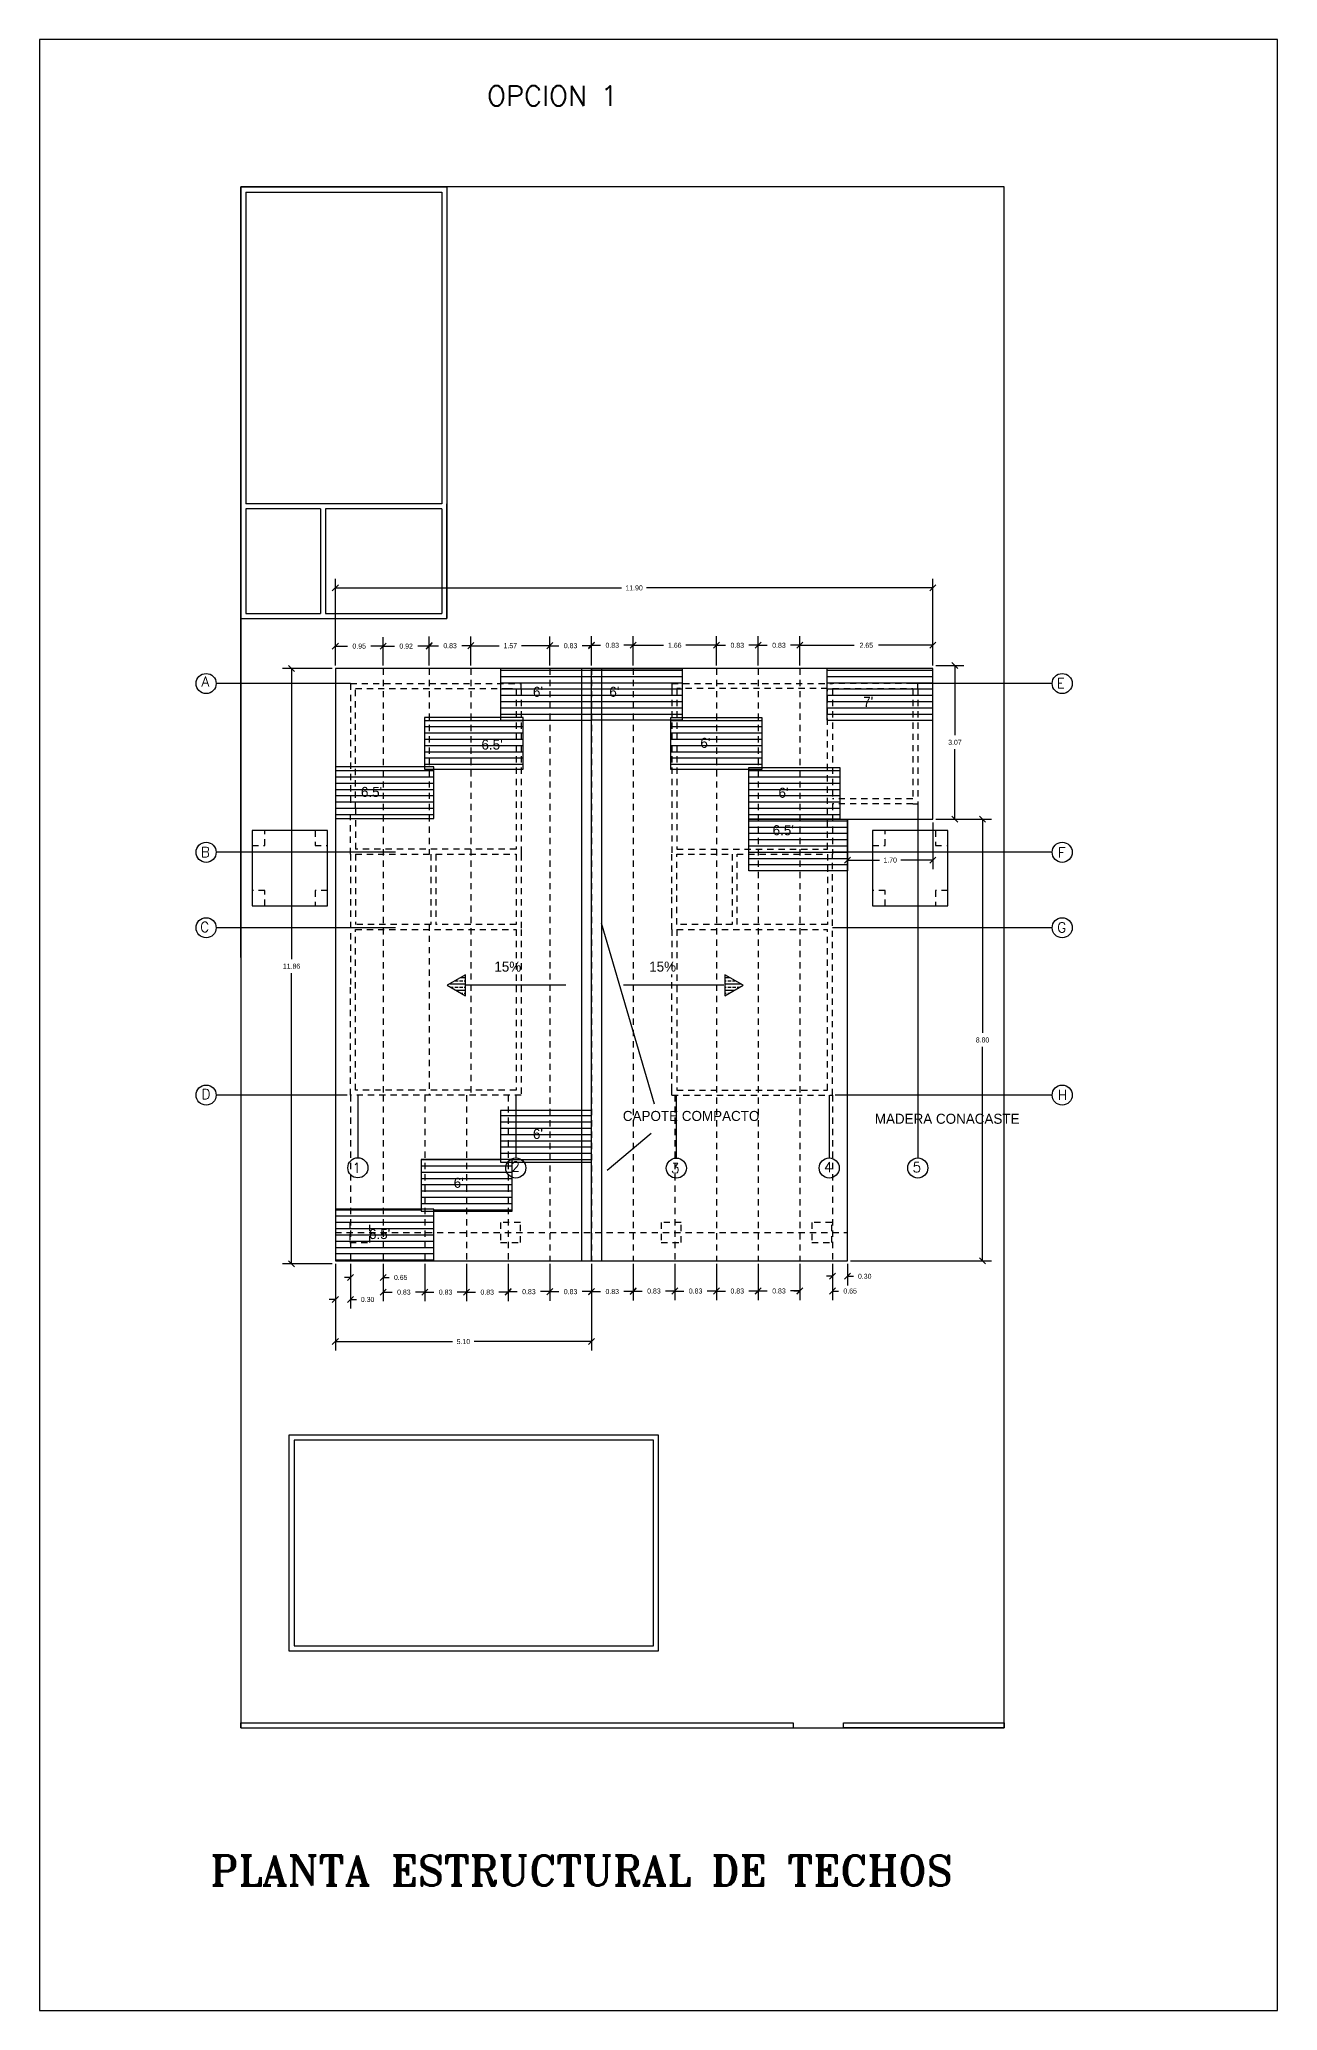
# Model space of a CAD drawing. Extents: x -52 to 126, y -84 to 6.
# Drawn here: x 50.81 to 75.47, y -34.58 to 4.69 of the extents above; entities that cross this region are included whole.
import ezdxf
from ezdxf.enums import TextEntityAlignment as Align

# ---------------------------------------------------------------- set-up
doc = ezdxf.new("R2010")
doc.units = 0
doc.header["$MEASUREMENT"] = 0
doc.linetypes.add('HIDDEN2', pattern=[0.1875, 0.125, -0.0625])
doc.layers.get('0').update_dxf_attribs({"linetype": 'CONTINUOUS'})
doc.layers.get('DEFPOINTS').update_dxf_attribs({"linetype": 'CONTINUOUS'})
for name, color, linetype in [('DIMENSIONES', 2, 'CONTINUOUS'), ('FIBROLIT', 8, 'CONTINUOUS'), ('FLECHAS', 8, 'CONTINUOUS'), ('MARCO', 1, 'CONTINUOUS'), ('PAREDES', 7, 'CONTINUOUS'), ('PISCINA', 4, 'CONTINUOUS'), ('REFUERZO', 3, 'CONTINUOUS'), ('TECHO', 5, 'CONTINUOUS'), ('TERRENO', 3, 'CONTINUOUS'), ('TEXTOS', 3, 'CONTINUOUS')]:
    doc.layers.add(name, color=color, linetype=linetype)
doc.styles.add('CITYBLUEPRINT', font='CIBT____.PFB', dxfattribs={"height": 0.2})
doc.styles.add('ROMANS', font='romans', dxfattribs={"height": 0.2})
doc.styles.add('ROMANT', font='romant', dxfattribs={"width": 2, "height": 0.4})
doc.dimstyles.get("Standard").update_dxf_attribs({"dimtxt": 0.18, "dimasz": 0.18, "dimexe": 0.18, "dimexo": 0.0625, "dimgap": 0.09, "dimtad": 0, "dimtih": 1, "dimtoh": 1, "dimzin": 0, "dimtxsty": 'CITYBLUEPRINT', "dimcen": 0.09, "dimazin": 3, "dimtfac": 1, "dimtofl": 0, "dimtmove": 0, "dimatfit": 3, "dimtolj": 1, "dimtzin": 0})

msp = doc.modelspace()

# ---------------------------------------------------------------- texts
at = {"layer": 'MARCO', "style": 'ROMANS'}
for s, p in [('A', (54.04, -8.203)), ('E', (71.071, -8.236)), ('B', (54.027, -11.599)), ('F', (71.095, -11.61)), ('C', (54.014, -13.092)), ('G', (71.083, -13.101)), ('D', (54.04, -16.422)), ('H', (71.095, -16.439)), ('2', (60.209, -17.866)), ('1', (57.047, -17.891)), ('3', (63.391, -17.898)), ('4', (66.437, -17.878)), ('5', (68.201, -17.878))]:
    msp.add_text(s, height=0.2, dxfattribs=at).set_placement(p)
at = {"layer": 'TEXTOS'}
for s, height, style, p in [('OPCION 1', 0.4, 'ROMANS', (59.727, 3.369)), ("6'", 0.2, 'CITYBLUEPRINT', (60.642, -8.406)), ("6'", 0.2, 'CITYBLUEPRINT', (62.163, -8.406)), ("7'", 0.2, 'CITYBLUEPRINT', (67.219, -8.606)), ("6.5'", 0.2, 'CITYBLUEPRINT', (59.616, -9.458)), ("6'", 0.2, 'CITYBLUEPRINT', (63.976, -9.424)), ("6.5'", 0.2, 'CITYBLUEPRINT', (57.216, -10.401)), ("6'", 0.2, 'CITYBLUEPRINT', (65.532, -10.418)), ("6.5'", 0.2, 'CITYBLUEPRINT', (65.415, -11.164)), ('15%', 0.2, 'CITYBLUEPRINT', (59.873, -13.881)), ('15%', 0.2, 'CITYBLUEPRINT', (62.956, -13.881)), ('CAPOTE COMPACTO', 0.2, 'CITYBLUEPRINT', (62.432, -16.857)), ('MADERA CONACASTE', 0.2, 'CITYBLUEPRINT', (67.449, -16.913)), ("6'", 0.2, 'CITYBLUEPRINT', (60.641, -17.215)), ("6'", 0.2, 'CITYBLUEPRINT', (59.063, -18.189)), ("6.5'", 0.2, 'CITYBLUEPRINT', (57.377, -19.21)), ('PLANTA ESTRUCTURAL DE TECHOS', 0.6, 'ROMANT', (54.214, -32.093))]:
    msp.add_text(s, height=height, dxfattribs=dict(at, style=style)).set_placement(p)

# ---------------------------------------------------------------- blocks, each defined once
blk = doc.blocks.new('*X103')
at = {"color": 0}
for p, q in [((80.034, -7.875), (81.845, -7.875)), ((80.034, -8), (81.845, -8)), ((80.034, -8.125), (81.845, -8.125)), ((81.845, -7.875), (83.655, -7.875)), ((81.845, -8), (83.655, -8)), ((81.845, -8.125), (83.655, -8.125)), ((86.535, -7.875), (88.645, -7.875)), ((86.535, -8), (88.645, -8)), ((86.535, -8.125), (88.645, -8.125)), ((80.034, -8.25), (81.845, -8.25)), ((80.034, -8.375), (81.845, -8.375)), ((80.034, -8.5), (81.845, -8.5)), ((80.034, -8.625), (81.845, -8.625)), ((81.845, -8.25), (83.655, -8.25)), ((81.845, -8.375), (83.655, -8.375)), ((81.845, -8.5), (83.655, -8.5)), ((81.845, -8.625), (83.655, -8.625)), ((86.535, -8.25), (88.645, -8.25)), ((86.535, -8.375), (88.645, -8.375)), ((86.535, -8.5), (88.645, -8.5)), ((86.535, -8.625), (88.645, -8.625)), ((78.523, -8.875), (80.485, -8.875)), ((78.523, -9), (80.485, -9)), ((80.034, -8.75), (81.845, -8.75)), ((81.845, -8.75), (83.655, -8.75)), ((83.427, -8.875), (85.238, -8.875)), ((83.427, -9), (85.238, -9)), ((86.535, -8.75), (88.645, -8.75)), ((78.523, -9.125), (80.485, -9.125)), ((78.523, -9.25), (80.485, -9.25)), ((78.523, -9.375), (80.485, -9.375)), ((83.427, -9.125), (85.238, -9.125)), ((83.427, -9.25), (85.238, -9.25)), ((83.427, -9.375), (85.238, -9.375)), ((78.523, -9.5), (80.485, -9.5)), ((78.523, -9.625), (80.485, -9.625)), ((78.523, -9.75), (80.485, -9.75)), ((83.427, -9.5), (85.238, -9.5)), ((83.427, -9.625), (85.238, -9.625)), ((83.427, -9.75), (85.238, -9.75)), ((76.746, -9.875), (78.708, -9.875)), ((76.746, -10), (78.708, -10)), ((76.746, -10.125), (78.708, -10.125)), ((84.983, -9.875), (86.794, -9.875)), ((84.983, -10), (86.794, -10)), ((84.983, -10.125), (86.794, -10.125)), ((76.746, -10.25), (78.708, -10.25)), ((76.746, -10.375), (78.708, -10.375)), ((76.746, -10.5), (78.708, -10.5)), ((84.983, -10.25), (86.794, -10.25)), ((84.983, -10.375), (86.794, -10.375)), ((84.983, -10.5), (86.794, -10.5)), ((76.746, -10.625), (78.708, -10.625)), ((76.746, -10.75), (78.708, -10.75)), ((84.983, -10.625), (86.794, -10.625)), ((84.983, -10.75), (86.794, -10.75)), ((84.983, -10.875), (86.945, -10.875)), ((84.983, -11), (86.945, -11)), ((84.983, -11.125), (86.945, -11.125)), ((84.983, -11.25), (86.945, -11.25)), ((84.983, -11.375), (86.945, -11.375)), ((84.983, -11.5), (86.945, -11.5)), ((84.983, -11.625), (86.945, -11.625)), ((84.983, -11.75), (86.945, -11.75)), ((80.033, -16.75), (81.844, -16.75)), ((80.033, -16.875), (81.844, -16.875)), ((80.033, -17), (81.844, -17)), ((80.033, -17.125), (81.844, -17.125)), ((80.033, -17.25), (81.844, -17.25)), ((78.455, -17.625), (80.033, -17.625)), ((80.033, -17.375), (81.844, -17.375)), ((80.033, -17.5), (81.844, -17.5)), ((80.265, -17.625), (81.844, -17.625)), ((78.455, -17.75), (80.265, -17.75)), ((78.455, -17.875), (80.265, -17.875)), ((78.455, -18), (80.265, -18)), ((78.455, -18.125), (80.265, -18.125)), ((78.455, -18.25), (80.265, -18.25)), ((78.455, -18.375), (80.265, -18.375)), ((76.745, -18.625), (78.455, -18.625)), ((76.745, -18.75), (78.706, -18.75)), ((78.455, -18.5), (80.265, -18.5)), ((78.706, -18.625), (80.265, -18.625)), ((76.745, -18.875), (78.706, -18.875)), ((76.745, -19), (78.706, -19)), ((76.745, -19.125), (78.706, -19.125)), ((76.745, -19.25), (78.706, -19.25)), ((76.745, -19.375), (78.706, -19.375)), ((76.745, -19.5), (78.706, -19.5)), ((76.745, -19.625), (78.706, -19.625))]:
    blk.add_line(p, q, dxfattribs=at)
blk = doc.blocks.new('*D104')
at = {"color": 0, "linetype": 'BYBLOCK'}
for p, q in [((85.165, -19.704), (85.165, -20.424)), ((85.995, -19.704), (85.995, -20.424)), ((85.105, -20.304), (85.225, -20.184)), ((85.165, -20.244), (85.348, -20.244)), ((85.995, -20.244), (85.812, -20.244)), ((85.935, -20.304), (86.055, -20.184))]:
    blk.add_line(p, q, dxfattribs=at)
at = {"layer": 'DEFPOINTS', "color": 0, "linetype": 'BYBLOCK'}
for p in [(85.165, -19.641), (85.995, -19.641), (85.995, -20.244)]:
    blk.add_point(p, dxfattribs=at)
at = {"color": 0, "linetype": 'BYBLOCK'}
blk.add_text('0.83', height=0.1, dxfattribs=at).set_placement((85.58, -20.244), align=Align.MIDDLE_CENTER)
blk = doc.blocks.new('*D105')
at = {"color": 0, "linetype": 'BYBLOCK'}
for p, q in [((84.335, -19.704), (84.335, -20.425)), ((85.165, -19.704), (85.165, -20.425)), ((84.275, -20.305), (84.395, -20.185)), ((84.335, -20.245), (84.518, -20.245)), ((85.165, -20.245), (84.982, -20.245)), ((85.105, -20.305), (85.225, -20.185))]:
    blk.add_line(p, q, dxfattribs=at)
at = {"layer": 'DEFPOINTS', "color": 0, "linetype": 'BYBLOCK'}
for p in [(84.335, -19.641), (85.165, -19.641), (85.165, -20.245)]:
    blk.add_point(p, dxfattribs=at)
at = {"color": 0, "linetype": 'BYBLOCK'}
blk.add_text('0.83', height=0.1, dxfattribs=at).set_placement((84.75, -20.245), align=Align.MIDDLE_CENTER)
blk = doc.blocks.new('*D106')
at = {"color": 0, "linetype": 'BYBLOCK'}
for p, q in [((83.505, -19.704), (83.505, -20.425)), ((84.335, -19.704), (84.335, -20.425)), ((83.445, -20.305), (83.565, -20.185)), ((83.505, -20.245), (83.688, -20.245)), ((84.335, -20.245), (84.152, -20.245)), ((84.275, -20.305), (84.395, -20.185))]:
    blk.add_line(p, q, dxfattribs=at)
at = {"layer": 'DEFPOINTS', "color": 0, "linetype": 'BYBLOCK'}
for p in [(83.505, -19.641), (84.335, -19.641), (84.335, -20.245)]:
    blk.add_point(p, dxfattribs=at)
at = {"color": 0, "linetype": 'BYBLOCK'}
blk.add_text('0.83', height=0.1, dxfattribs=at).set_placement((83.92, -20.245), align=Align.MIDDLE_CENTER)
blk = doc.blocks.new('*D107')
at = {"color": 0, "linetype": 'BYBLOCK'}
for p, q in [((82.675, -19.704), (82.675, -20.425)), ((83.505, -19.704), (83.505, -20.425)), ((82.615, -20.305), (82.735, -20.185)), ((82.675, -20.245), (82.858, -20.245)), ((83.505, -20.245), (83.322, -20.245)), ((83.445, -20.305), (83.565, -20.185))]:
    blk.add_line(p, q, dxfattribs=at)
at = {"layer": 'DEFPOINTS', "color": 0, "linetype": 'BYBLOCK'}
for p in [(82.675, -19.641), (83.505, -19.641), (83.505, -20.245)]:
    blk.add_point(p, dxfattribs=at)
at = {"color": 0, "linetype": 'BYBLOCK'}
blk.add_text('0.83', height=0.1, dxfattribs=at).set_placement((83.09, -20.245), align=Align.MIDDLE_CENTER)
blk = doc.blocks.new('*D108')
at = {"color": 0, "linetype": 'BYBLOCK'}
for p, q in [((81.845, -19.704), (81.845, -20.435)), ((82.675, -19.704), (82.675, -20.435)), ((81.785, -20.315), (81.905, -20.195)), ((81.845, -20.255), (82.028, -20.255)), ((82.675, -20.255), (82.492, -20.255)), ((82.615, -20.315), (82.735, -20.195))]:
    blk.add_line(p, q, dxfattribs=at)
at = {"layer": 'DEFPOINTS', "color": 0, "linetype": 'BYBLOCK'}
for p in [(81.845, -19.641), (82.675, -19.641), (82.675, -20.255)]:
    blk.add_point(p, dxfattribs=at)
at = {"color": 0, "linetype": 'BYBLOCK'}
blk.add_text('0.83', height=0.1, dxfattribs=at).set_placement((82.26, -20.255), align=Align.MIDDLE_CENTER)
blk = doc.blocks.new('*D109')
at = {"color": 0, "linetype": 'BYBLOCK'}
for p, q in [((85.995, -19.704), (85.995, -20.425)), ((86.645, -19.704), (86.645, -20.425)), ((85.995, -20.245), (85.875, -20.245)), ((85.935, -20.305), (86.055, -20.185)), ((86.585, -20.305), (86.705, -20.185)), ((86.645, -20.245), (86.765, -20.245))]:
    blk.add_line(p, q, dxfattribs=at)
at = {"layer": 'DEFPOINTS', "color": 0, "linetype": 'BYBLOCK'}
for p in [(85.995, -19.641), (86.645, -19.641), (86.645, -20.245)]:
    blk.add_point(p, dxfattribs=at)
at = {"color": 0, "linetype": 'BYBLOCK'}
blk.add_text('0.65', height=0.1, dxfattribs=at).set_placement((86.997, -20.245), align=Align.MIDDLE_CENTER)
blk = doc.blocks.new('*D110')
at = {"color": 0, "linetype": 'BYBLOCK'}
for p, q in [((86.645, -19.952), (86.525, -19.952)), ((86.585, -20.012), (86.705, -19.892)), ((86.645, -19.704), (86.645, -20.132)), ((86.885, -20.012), (87.005, -19.892)), ((86.945, -19.704), (86.945, -20.132)), ((86.945, -19.952), (87.065, -19.952))]:
    blk.add_line(p, q, dxfattribs=at)
at = {"layer": 'DEFPOINTS', "color": 0, "linetype": 'BYBLOCK'}
for p in [(86.645, -19.641), (86.945, -19.641), (86.945, -19.952)]:
    blk.add_point(p, dxfattribs=at)
at = {"color": 0, "linetype": 'BYBLOCK'}
blk.add_text('0.30', height=0.1, dxfattribs=at).set_placement((87.288, -19.952), align=Align.MIDDLE_CENTER)
blk = doc.blocks.new('*D111')
at = {"color": 0, "linetype": 'BYBLOCK'}
for p, q in [((81.015, -19.704), (81.015, -20.438)), ((81.845, -19.704), (81.845, -20.438)), ((80.955, -20.318), (81.075, -20.198)), ((81.015, -20.258), (81.198, -20.258)), ((81.845, -20.258), (81.662, -20.258)), ((81.785, -20.318), (81.905, -20.198))]:
    blk.add_line(p, q, dxfattribs=at)
at = {"layer": 'DEFPOINTS', "color": 0, "linetype": 'BYBLOCK'}
for p in [(81.015, -19.641), (81.845, -19.641), (81.015, -20.258)]:
    blk.add_point(p, dxfattribs=at)
at = {"color": 0, "linetype": 'BYBLOCK'}
blk.add_text('0.83', height=0.1, dxfattribs=at).set_placement((81.43, -20.258), align=Align.MIDDLE_CENTER)
blk = doc.blocks.new('*D112')
at = {"color": 0, "linetype": 'BYBLOCK'}
for p, q in [((80.185, -19.704), (80.185, -20.438)), ((81.015, -19.704), (81.015, -20.438)), ((80.125, -20.318), (80.245, -20.198)), ((80.185, -20.258), (80.368, -20.258)), ((81.015, -20.258), (80.832, -20.258)), ((80.955, -20.318), (81.075, -20.198))]:
    blk.add_line(p, q, dxfattribs=at)
at = {"layer": 'DEFPOINTS', "color": 0, "linetype": 'BYBLOCK'}
for p in [(80.185, -19.641), (81.015, -19.641), (80.185, -20.258)]:
    blk.add_point(p, dxfattribs=at)
at = {"color": 0, "linetype": 'BYBLOCK'}
blk.add_text('0.83', height=0.1, dxfattribs=at).set_placement((80.6, -20.258), align=Align.MIDDLE_CENTER)
blk = doc.blocks.new('*D113')
at = {"color": 0, "linetype": 'BYBLOCK'}
for p, q in [((79.355, -19.704), (79.355, -20.447)), ((80.185, -19.704), (80.185, -20.447)), ((79.295, -20.327), (79.415, -20.207)), ((79.355, -20.267), (79.538, -20.267)), ((80.185, -20.267), (80.002, -20.267)), ((80.125, -20.327), (80.245, -20.207))]:
    blk.add_line(p, q, dxfattribs=at)
at = {"layer": 'DEFPOINTS', "color": 0, "linetype": 'BYBLOCK'}
for p in [(79.355, -19.641), (80.185, -19.641), (79.355, -20.267)]:
    blk.add_point(p, dxfattribs=at)
at = {"color": 0, "linetype": 'BYBLOCK'}
blk.add_text('0.83', height=0.1, dxfattribs=at).set_placement((79.77, -20.267), align=Align.MIDDLE_CENTER)
blk = doc.blocks.new('*D114')
at = {"color": 0, "linetype": 'BYBLOCK'}
for p, q in [((78.525, -19.704), (78.525, -20.447)), ((79.355, -19.704), (79.355, -20.447)), ((78.465, -20.327), (78.585, -20.207)), ((78.525, -20.267), (78.708, -20.267)), ((79.355, -20.267), (79.172, -20.267)), ((79.295, -20.327), (79.415, -20.207))]:
    blk.add_line(p, q, dxfattribs=at)
at = {"layer": 'DEFPOINTS', "color": 0, "linetype": 'BYBLOCK'}
for p in [(78.525, -19.641), (79.355, -19.641), (78.525, -20.267)]:
    blk.add_point(p, dxfattribs=at)
at = {"color": 0, "linetype": 'BYBLOCK'}
blk.add_text('0.83', height=0.1, dxfattribs=at).set_placement((78.94, -20.267), align=Align.MIDDLE_CENTER)
blk = doc.blocks.new('*D115')
at = {"color": 0, "linetype": 'BYBLOCK'}
for p, q in [((77.695, -19.704), (77.695, -20.447)), ((78.525, -19.704), (78.525, -20.447)), ((77.635, -20.327), (77.755, -20.207)), ((77.695, -20.267), (77.878, -20.267)), ((78.525, -20.267), (78.342, -20.267)), ((78.465, -20.327), (78.585, -20.207))]:
    blk.add_line(p, q, dxfattribs=at)
at = {"layer": 'DEFPOINTS', "color": 0, "linetype": 'BYBLOCK'}
for p in [(77.695, -19.641), (78.525, -19.641), (78.525, -20.267)]:
    blk.add_point(p, dxfattribs=at)
at = {"color": 0, "linetype": 'BYBLOCK'}
blk.add_text('0.83', height=0.1, dxfattribs=at).set_placement((78.11, -20.267), align=Align.MIDDLE_CENTER)
blk = doc.blocks.new('*D116')
at = {"color": 0, "linetype": 'BYBLOCK'}
for p, q in [((77.045, -19.974), (76.925, -19.974)), ((76.985, -20.034), (77.105, -19.914)), ((77.045, -19.704), (77.045, -20.154)), ((77.635, -20.034), (77.755, -19.914)), ((77.695, -19.704), (77.695, -20.154)), ((77.695, -19.974), (77.815, -19.974))]:
    blk.add_line(p, q, dxfattribs=at)
at = {"layer": 'DEFPOINTS', "color": 0, "linetype": 'BYBLOCK'}
for p in [(77.045, -19.641), (77.695, -19.641), (77.695, -19.974)]:
    blk.add_point(p, dxfattribs=at)
at = {"color": 0, "linetype": 'BYBLOCK'}
blk.add_text('0.65', height=0.1, dxfattribs=at).set_placement((78.047, -19.974), align=Align.MIDDLE_CENTER)
blk = doc.blocks.new('*D117')
at = {"color": 0, "linetype": 'BYBLOCK'}
for p, q in [((76.745, -19.704), (76.745, -20.593)), ((77.045, -19.704), (77.045, -20.593)), ((76.745, -20.413), (76.625, -20.413)), ((76.685, -20.473), (76.805, -20.353)), ((76.985, -20.473), (77.105, -20.353)), ((77.045, -20.413), (77.165, -20.413))]:
    blk.add_line(p, q, dxfattribs=at)
at = {"layer": 'DEFPOINTS', "color": 0, "linetype": 'BYBLOCK'}
for p in [(76.745, -19.641), (77.045, -19.641), (77.045, -20.413)]:
    blk.add_point(p, dxfattribs=at)
at = {"color": 0, "linetype": 'BYBLOCK'}
blk.add_text('0.30', height=0.1, dxfattribs=at).set_placement((77.388, -20.413), align=Align.MIDDLE_CENTER)
blk = doc.blocks.new('*D118')
at = {"color": 0, "linetype": 'BYBLOCK'}
for p, q in [((85.935, -7.439), (86.055, -7.319)), ((85.995, -7.779), (85.995, -7.199)), ((85.995, -7.379), (87.08, -7.379)), ((88.645, -7.379), (87.56, -7.379)), ((88.585, -7.439), (88.705, -7.319)), ((88.645, -7.779), (88.645, -7.199))]:
    blk.add_line(p, q, dxfattribs=at)
at = {"layer": 'DEFPOINTS', "color": 0, "linetype": 'BYBLOCK'}
for p in [(88.645, -7.379), (85.995, -7.841), (88.645, -7.841)]:
    blk.add_point(p, dxfattribs=at)
at = {"color": 0, "linetype": 'BYBLOCK'}
blk.add_text('2.65', height=0.1, dxfattribs=at).set_placement((87.32, -7.379), align=Align.MIDDLE_CENTER)
blk = doc.blocks.new('*D119')
at = {"color": 0, "linetype": 'BYBLOCK'}
for p, q in [((85.105, -7.439), (85.225, -7.319)), ((85.165, -7.779), (85.165, -7.199)), ((85.165, -7.379), (85.348, -7.379)), ((85.995, -7.379), (85.812, -7.379)), ((85.935, -7.439), (86.055, -7.319)), ((85.995, -7.779), (85.995, -7.199))]:
    blk.add_line(p, q, dxfattribs=at)
at = {"layer": 'DEFPOINTS', "color": 0, "linetype": 'BYBLOCK'}
for p in [(85.995, -7.379), (85.165, -7.841), (85.995, -7.841)]:
    blk.add_point(p, dxfattribs=at)
at = {"color": 0, "linetype": 'BYBLOCK'}
blk.add_text('0.83', height=0.1, dxfattribs=at).set_placement((85.58, -7.379), align=Align.MIDDLE_CENTER)
blk = doc.blocks.new('*D120')
at = {"color": 0, "linetype": 'BYBLOCK'}
for p, q in [((84.275, -7.439), (84.395, -7.319)), ((84.335, -7.779), (84.335, -7.199)), ((84.335, -7.379), (84.518, -7.379)), ((85.165, -7.379), (84.982, -7.379)), ((85.105, -7.439), (85.225, -7.319)), ((85.165, -7.779), (85.165, -7.199))]:
    blk.add_line(p, q, dxfattribs=at)
at = {"layer": 'DEFPOINTS', "color": 0, "linetype": 'BYBLOCK'}
for p in [(84.335, -7.379), (84.335, -7.841), (85.165, -7.841)]:
    blk.add_point(p, dxfattribs=at)
at = {"color": 0, "linetype": 'BYBLOCK'}
blk.add_text('0.83', height=0.1, dxfattribs=at).set_placement((84.75, -7.379), align=Align.MIDDLE_CENTER)
blk = doc.blocks.new('*D121')
at = {"color": 0, "linetype": 'BYBLOCK'}
for p, q in [((82.615, -7.439), (82.735, -7.319)), ((82.675, -7.779), (82.675, -7.199)), ((82.675, -7.379), (83.282, -7.379)), ((84.335, -7.379), (83.728, -7.379)), ((84.275, -7.439), (84.395, -7.319)), ((84.335, -7.779), (84.335, -7.199))]:
    blk.add_line(p, q, dxfattribs=at)
at = {"layer": 'DEFPOINTS', "color": 0, "linetype": 'BYBLOCK'}
for p in [(84.335, -7.379), (82.675, -7.841), (84.335, -7.841)]:
    blk.add_point(p, dxfattribs=at)
at = {"color": 0, "linetype": 'BYBLOCK'}
blk.add_text('1.66', height=0.1, dxfattribs=at).set_placement((83.505, -7.379), align=Align.MIDDLE_CENTER)
blk = doc.blocks.new('*D122')
at = {"color": 0, "linetype": 'BYBLOCK'}
for p, q in [((81.785, -7.439), (81.905, -7.319)), ((81.845, -7.779), (81.845, -7.199)), ((81.845, -7.379), (82.028, -7.379)), ((82.675, -7.379), (82.492, -7.379)), ((82.615, -7.439), (82.735, -7.319)), ((82.675, -7.779), (82.675, -7.199))]:
    blk.add_line(p, q, dxfattribs=at)
at = {"layer": 'DEFPOINTS', "color": 0, "linetype": 'BYBLOCK'}
for p in [(82.675, -7.379), (81.845, -7.841), (82.675, -7.841)]:
    blk.add_point(p, dxfattribs=at)
at = {"color": 0, "linetype": 'BYBLOCK'}
blk.add_text('0.83', height=0.1, dxfattribs=at).set_placement((82.26, -7.379), align=Align.MIDDLE_CENTER)
blk = doc.blocks.new('*D123')
at = {"color": 0, "linetype": 'BYBLOCK'}
for p, q in [((80.955, -7.447), (81.075, -7.327)), ((81.015, -7.779), (81.015, -7.207)), ((81.015, -7.387), (81.198, -7.387)), ((81.845, -7.387), (81.662, -7.387)), ((81.785, -7.447), (81.905, -7.327)), ((81.845, -7.779), (81.845, -7.207))]:
    blk.add_line(p, q, dxfattribs=at)
at = {"layer": 'DEFPOINTS', "color": 0, "linetype": 'BYBLOCK'}
for p in [(81.845, -7.387), (81.015, -7.841), (81.845, -7.841)]:
    blk.add_point(p, dxfattribs=at)
at = {"color": 0, "linetype": 'BYBLOCK'}
blk.add_text('0.83', height=0.1, dxfattribs=at).set_placement((81.43, -7.387), align=Align.MIDDLE_CENTER)
blk = doc.blocks.new('*D124')
at = {"color": 0, "linetype": 'BYBLOCK'}
for p, q in [((79.385, -7.447), (79.505, -7.327)), ((79.445, -7.779), (79.445, -7.207)), ((79.445, -7.387), (80.007, -7.387)), ((81.015, -7.387), (80.453, -7.387)), ((80.955, -7.447), (81.075, -7.327)), ((81.015, -7.779), (81.015, -7.207))]:
    blk.add_line(p, q, dxfattribs=at)
at = {"layer": 'DEFPOINTS', "color": 0, "linetype": 'BYBLOCK'}
for p in [(81.015, -7.387), (79.445, -7.841), (81.015, -7.841)]:
    blk.add_point(p, dxfattribs=at)
at = {"color": 0, "linetype": 'BYBLOCK'}
blk.add_text('1.57', height=0.1, dxfattribs=at).set_placement((80.23, -7.387), align=Align.MIDDLE_CENTER)
blk = doc.blocks.new('*D125')
at = {"color": 0, "linetype": 'BYBLOCK'}
for p, q in [((78.555, -7.447), (78.675, -7.327)), ((78.615, -7.779), (78.615, -7.207)), ((78.615, -7.387), (78.799, -7.387)), ((79.445, -7.387), (79.262, -7.387)), ((79.385, -7.447), (79.505, -7.327)), ((79.445, -7.779), (79.445, -7.207))]:
    blk.add_line(p, q, dxfattribs=at)
at = {"layer": 'DEFPOINTS', "color": 0, "linetype": 'BYBLOCK'}
for p in [(79.445, -7.387), (78.615, -7.841), (79.445, -7.841)]:
    blk.add_point(p, dxfattribs=at)
at = {"color": 0, "linetype": 'BYBLOCK'}
blk.add_text('0.83', height=0.1, dxfattribs=at).set_placement((79.03, -7.387), align=Align.MIDDLE_CENTER)
blk = doc.blocks.new('*D126')
at = {"color": 0, "linetype": 'BYBLOCK'}
for p, q in [((77.635, -7.456), (77.755, -7.336)), ((77.695, -7.779), (77.695, -7.216)), ((77.695, -7.396), (77.923, -7.396)), ((78.615, -7.396), (78.387, -7.396)), ((78.555, -7.456), (78.675, -7.336)), ((78.615, -7.779), (78.615, -7.216))]:
    blk.add_line(p, q, dxfattribs=at)
at = {"layer": 'DEFPOINTS', "color": 0, "linetype": 'BYBLOCK'}
for p in [(78.615, -7.396), (77.695, -7.841), (78.615, -7.841)]:
    blk.add_point(p, dxfattribs=at)
at = {"color": 0, "linetype": 'BYBLOCK'}
blk.add_text('0.92', height=0.1, dxfattribs=at).set_placement((78.155, -7.396), align=Align.MIDDLE_CENTER)
blk = doc.blocks.new('*D127')
at = {"color": 0, "linetype": 'BYBLOCK'}
for p, q in [((76.685, -7.456), (76.805, -7.336)), ((76.745, -7.779), (76.745, -7.216)), ((76.745, -7.396), (76.988, -7.396)), ((77.695, -7.396), (77.452, -7.396)), ((77.635, -7.456), (77.755, -7.336)), ((77.695, -7.779), (77.695, -7.216))]:
    blk.add_line(p, q, dxfattribs=at)
at = {"layer": 'DEFPOINTS', "color": 0, "linetype": 'BYBLOCK'}
for p in [(77.695, -7.396), (76.745, -7.841), (77.695, -7.841)]:
    blk.add_point(p, dxfattribs=at)
at = {"color": 0, "linetype": 'BYBLOCK'}
blk.add_text('0.95', height=0.1, dxfattribs=at).set_placement((77.22, -7.396), align=Align.MIDDLE_CENTER)
blk = doc.blocks.new('*D128')
at = {"color": 0, "linetype": 'BYBLOCK'}
for p, q in [((88.707, -7.779), (89.264, -7.779)), ((89.144, -7.839), (89.024, -7.719)), ((89.084, -7.779), (89.084, -9.172)), ((89.084, -10.845), (89.084, -9.452)), ((88.707, -10.845), (89.264, -10.845)), ((89.144, -10.905), (89.024, -10.785))]:
    blk.add_line(p, q, dxfattribs=at)
at = {"layer": 'DEFPOINTS', "color": 0, "linetype": 'BYBLOCK'}
for p in [(88.645, -7.779), (88.645, -10.845), (89.084, -10.845)]:
    blk.add_point(p, dxfattribs=at)
at = {"color": 0, "linetype": 'BYBLOCK'}
blk.add_text('3.07', height=0.1, dxfattribs=at).set_placement((89.084, -9.312), align=Align.MIDDLE_CENTER)
blk = doc.blocks.new('*D129')
at = {"color": 0, "linetype": 'BYBLOCK'}
for p, q in [((88.707, -10.845), (89.814, -10.845)), ((89.694, -10.905), (89.574, -10.785)), ((89.634, -10.845), (89.634, -15.103)), ((89.634, -19.641), (89.634, -15.383)), ((89.694, -19.701), (89.574, -19.581)), ((87.007, -19.641), (89.814, -19.641))]:
    blk.add_line(p, q, dxfattribs=at)
at = {"layer": 'DEFPOINTS', "color": 0, "linetype": 'BYBLOCK'}
for p in [(88.645, -10.845), (86.945, -19.641), (89.634, -19.641)]:
    blk.add_point(p, dxfattribs=at)
at = {"color": 0, "linetype": 'BYBLOCK'}
blk.add_text('8.80', height=0.1, dxfattribs=at).set_placement((89.634, -15.243), align=Align.MIDDLE_CENTER)
blk = doc.blocks.new('*D130')
at = {"color": 0, "linetype": 'BYBLOCK'}
for p, q in [((86.945, -10.938), (86.945, -11.839)), ((88.645, -10.907), (88.645, -11.839)), ((86.885, -11.719), (87.005, -11.599)), ((86.945, -11.659), (87.58, -11.659)), ((88.645, -11.659), (88.01, -11.659)), ((88.585, -11.719), (88.705, -11.599))]:
    blk.add_line(p, q, dxfattribs=at)
at = {"layer": 'DEFPOINTS', "color": 0, "linetype": 'BYBLOCK'}
for p in [(86.945, -10.875), (88.645, -10.845), (88.645, -11.659)]:
    blk.add_point(p, dxfattribs=at)
at = {"color": 0, "linetype": 'BYBLOCK'}
blk.add_text('1.70', height=0.1, dxfattribs=at).set_placement((87.795, -11.659), align=Align.MIDDLE_CENTER)
blk = doc.blocks.new('*D131')
at = {"color": 0, "linetype": 'BYBLOCK'}
for p, q in [((76.682, -7.841), (75.693, -7.841)), ((75.933, -7.901), (75.813, -7.781)), ((75.873, -7.841), (75.873, -13.633)), ((75.873, -19.704), (75.873, -13.913)), ((76.682, -19.704), (75.693, -19.704)), ((75.933, -19.764), (75.813, -19.644))]:
    blk.add_line(p, q, dxfattribs=at)
at = {"layer": 'DEFPOINTS', "color": 0, "linetype": 'BYBLOCK'}
for p in [(76.745, -7.841), (75.873, -19.704), (76.745, -19.704)]:
    blk.add_point(p, dxfattribs=at)
at = {"color": 0, "linetype": 'BYBLOCK'}
blk.add_text('11.86', height=0.1, dxfattribs=at).set_placement((75.873, -13.773), align=Align.MIDDLE_CENTER)
blk = doc.blocks.new('*D132')
at = {"color": 0, "linetype": 'BYBLOCK'}
for p, q in [((76.685, -6.296), (76.805, -6.176)), ((76.745, -7.716), (76.745, -6.056)), ((76.745, -6.236), (82.447, -6.236)), ((88.645, -6.236), (82.943, -6.236)), ((88.585, -6.296), (88.705, -6.176)), ((88.645, -7.716), (88.645, -6.056))]:
    blk.add_line(p, q, dxfattribs=at)
at = {"layer": 'DEFPOINTS', "color": 0, "linetype": 'BYBLOCK'}
for p in [(88.645, -6.236), (76.745, -7.779), (88.645, -7.779)]:
    blk.add_point(p, dxfattribs=at)
at = {"color": 0, "linetype": 'BYBLOCK'}
blk.add_text('11.90', height=0.1, dxfattribs=at).set_placement((82.695, -6.236), align=Align.MIDDLE_CENTER)
blk = doc.blocks.new('*D133')
at = {"color": 0, "linetype": 'BYBLOCK'}
for p, q in [((76.745, -19.766), (76.745, -21.432)), ((81.845, -19.704), (81.845, -21.432)), ((76.685, -21.312), (76.805, -21.192)), ((81.785, -21.312), (81.905, -21.192)), ((76.745, -21.252), (79.08, -21.252)), ((81.845, -21.252), (79.51, -21.252))]:
    blk.add_line(p, q, dxfattribs=at)
at = {"layer": 'DEFPOINTS', "color": 0, "linetype": 'BYBLOCK'}
for p in [(76.745, -19.704), (81.845, -19.641), (81.845, -21.252)]:
    blk.add_point(p, dxfattribs=at)
at = {"color": 0, "linetype": 'BYBLOCK'}
blk.add_text('5.10', height=0.1, dxfattribs=at).set_placement((79.295, -21.252), align=Align.MIDDLE_CENTER)
blk = doc.blocks.new('*X134')
at = {"color": 0}
for p, q in [((79.024, -14.125), (79.338, -14.125)), ((79.132, -14.062), (79.188, -14.062)), ((79.219, -14.062), (79.281, -14.062)), ((79.24, -14), (79.338, -14)), ((79.312, -14.062), (79.338, -14.062)), ((84.505, -14), (84.603, -14)), ((84.505, -14.062), (84.531, -14.062)), ((84.505, -14.125), (84.819, -14.125)), ((84.562, -14.062), (84.625, -14.062)), ((84.656, -14.062), (84.711, -14.062)), ((79.035, -14.188), (79.094, -14.188)), ((79.125, -14.188), (79.188, -14.188)), ((79.143, -14.25), (79.338, -14.25)), ((79.219, -14.188), (79.281, -14.188)), ((79.251, -14.312), (79.281, -14.312)), ((79.312, -14.188), (79.338, -14.188)), ((79.312, -14.312), (79.338, -14.312)), ((84.505, -14.188), (84.531, -14.188)), ((84.505, -14.25), (84.7, -14.25)), ((84.505, -14.312), (84.531, -14.312)), ((84.562, -14.188), (84.625, -14.188)), ((84.562, -14.312), (84.592, -14.312)), ((84.656, -14.188), (84.719, -14.188)), ((84.75, -14.188), (84.808, -14.188))]:
    blk.add_line(p, q, dxfattribs=at)

# ---------------------------------------------------------------- dimensions: what is measured, and where the dimension line sits
at = {"layer": 'DIMENSIONES'}
for base, p1, p2, picture, middle in [((68.606, -6.236), (56.706, -7.779), (68.606, -7.779), '*D132', (62.656, -6.236)), ((57.656, -7.396), (56.706, -7.841), (57.656, -7.841), '*D127', (57.181, -7.396)), ((58.576, -7.396), (57.656, -7.841), (58.576, -7.841), '*D126', (58.116, -7.396)), ((59.406, -7.387), (58.576, -7.841), (59.406, -7.841), '*D125', (58.991, -7.387)), ((60.976, -7.387), (59.406, -7.841), (60.976, -7.841), '*D124', (60.191, -7.387)), ((61.806, -7.387), (60.976, -7.841), (61.806, -7.841), '*D123', (61.391, -7.387)), ((62.636, -7.379), (61.806, -7.841), (62.636, -7.841), '*D122', (62.221, -7.379)), ((64.296, -7.379), (62.636, -7.841), (64.296, -7.841), '*D121', (63.466, -7.379)), ((64.296, -7.379), (65.126, -7.841), (64.296, -7.841), '*D120', (64.711, -7.379)), ((65.956, -7.379), (65.126, -7.841), (65.956, -7.841), '*D119', (65.541, -7.379)), ((68.606, -7.379), (65.956, -7.841), (68.606, -7.841), '*D118', (67.281, -7.379)), ((68.606, -11.659), (66.906, -10.875), (68.606, -10.845), '*D130', (67.756, -11.659)), ((57.006, -20.413), (56.706, -19.641), (57.006, -19.641), '*D117', (57.349, -20.413)), ((61.806, -21.252), (56.706, -19.704), (61.806, -19.641), '*D133', (59.256, -21.252)), ((57.656, -19.974), (57.006, -19.641), (57.656, -19.641), '*D116', (58.007, -19.974)), ((58.486, -20.267), (57.656, -19.641), (58.486, -19.641), '*D115', (58.071, -20.267)), ((58.486, -20.267), (59.316, -19.641), (58.486, -19.641), '*D114', (58.901, -20.267)), ((59.316, -20.267), (60.146, -19.641), (59.316, -19.641), '*D113', (59.731, -20.267)), ((60.146, -20.258), (60.976, -19.641), (60.146, -19.641), '*D112', (60.561, -20.258)), ((60.976, -20.258), (61.806, -19.641), (60.976, -19.641), '*D111', (61.391, -20.258)), ((62.636, -20.255), (61.806, -19.641), (62.636, -19.641), '*D108', (62.221, -20.255)), ((63.466, -20.245), (62.636, -19.641), (63.466, -19.641), '*D107', (63.051, -20.245)), ((64.296, -20.245), (63.466, -19.641), (64.296, -19.641), '*D106', (63.881, -20.245)), ((65.126, -20.245), (64.296, -19.641), (65.126, -19.641), '*D105', (64.711, -20.245)), ((65.956, -20.244), (65.126, -19.641), (65.956, -19.641), '*D104', (65.541, -20.244)), ((66.606, -20.245), (65.956, -19.641), (66.606, -19.641), '*D109', (66.957, -20.245)), ((66.906, -19.952), (66.606, -19.641), (66.906, -19.641), '*D110', (67.249, -19.952))]:
    dim = msp.add_linear_dim(base=base, p1=p1, p2=p2, dimstyle='Standard', dxfattribs=at)
    dim.commit()
    dim.dimension.update_dxf_attribs({"geometry": picture, "text_midpoint": middle, "insert": (-20.039, 0)})
for base, p1, p2, picture, middle in [((55.834, -19.704), (56.706, -7.841), (56.706, -19.704), '*D131', (55.834, -13.773)), ((69.045, -10.845), (68.606, -7.779), (68.606, -10.845), '*D128', (69.045, -9.312)), ((69.595, -19.641), (68.606, -10.845), (66.906, -19.641), '*D129', (69.595, -15.243))]:
    dim = msp.add_linear_dim(base=base, p1=p1, p2=p2, angle=90, dimstyle='Standard', dxfattribs=at)
    dim.commit()
    dim.dimension.update_dxf_attribs({"geometry": picture, "text_midpoint": middle, "insert": (-20.039, 0)})

# ---------------------------------------------------------------- linework, layer by layer
at = {"layer": 'FLECHAS'}
for p, q in [((57.006, -8.141), (54.332, -8.141)), ((70.982, -8.141), (68.308, -8.141)), ((68.306, -10.541), (68.306, -16.341)), ((57.906, -11.504), (54.332, -11.504)), ((70.982, -11.504), (66.606, -11.504)), ((63.061, -16.521), (62.006, -12.917)), ((57.906, -13.007), (54.332, -13.007)), ((70.982, -13.007), (66.606, -13.007)), ((56.943, -16.341), (54.332, -16.341)), ((70.982, -16.341), (66.661, -16.341)), ((62.998, -17.108), (62.117, -17.841))]:
    msp.add_line(p, q, dxfattribs=at)
for points in [[(57.154, -16.341), (57.154, -17.59)], [(60.3, -16.341), (60.3, -17.306), (60.3, -17.594)], [(63.497, -16.348), (63.497, -17.597)], [(66.542, -16.341), (66.542, -17.306), (66.542, -17.594)], [(68.306, -16.341), (68.306, -17.306), (68.306, -17.594)]]:
    msp.add_lwpolyline(points, dxfattribs=at)
at = {"layer": 'MARCO'}
for p, q in [((61.299, -14.153), (59.299, -14.153)), ((64.445, -14.153), (62.445, -14.153))]:
    msp.add_line(p, q, dxfattribs=at)
for points in [[(50.813, 4.692), (50.813, -34.582), (75.471, -34.582), (75.471, 4.692)], [(59.299, -14.363), (59.299, -13.944), (58.936, -14.153)], [(64.466, -13.944), (64.466, -14.363), (64.829, -14.153)]]:
    msp.add_lwpolyline(points, close=True, dxfattribs=at)
for centre in [(54.132, -8.141), (71.182, -8.141), (54.132, -11.504), (71.182, -11.504), (54.132, -13.007), (71.182, -13.007), (54.132, -16.341), (71.182, -16.341), (57.154, -17.79), (60.3, -17.794), (63.497, -17.797), (66.542, -17.794), (68.306, -17.794)]:
    msp.add_circle(centre, 0.2, dxfattribs=at)
at = {"layer": 'PAREDES'}
for p, q in [((54.826, 1.752), (58.926, 1.752)), ((54.826, 1.752), (54.826, -6.848)), ((54.926, 1.652), (58.826, 1.652)), ((54.926, 1.652), (54.926, -4.563)), ((58.826, 1.652), (58.826, -4.563)), ((58.926, 1.752), (58.926, -6.848)), ((54.826, -6.848), (54.826, -4.563)), ((58.826, -4.563), (54.926, -4.563)), ((54.926, -4.663), (54.926, -6.748)), ((56.411, -4.663), (54.926, -4.663)), ((56.411, -4.663), (56.411, -6.748)), ((58.826, -4.663), (56.511, -4.663)), ((56.511, -4.663), (56.511, -6.748)), ((58.826, -4.663), (58.826, -6.748)), ((58.926, -6.848), (58.926, -4.563)), ((54.826, -6.848), (58.926, -6.848)), ((54.826, -6.848), (58.926, -6.848)), ((54.926, -6.748), (56.411, -6.748)), ((56.511, -6.748), (58.826, -6.748)), ((54.826, -28.848), (65.826, -28.848)), ((54.826, -28.948), (54.826, -28.848)), ((54.826, -28.948), (65.826, -28.948)), ((65.826, -28.848), (65.826, -28.948)), ((65.826, -28.848), (65.826, -28.848)), ((66.826, -28.848), (70.026, -28.848)), ((66.826, -28.948), (66.826, -28.848)), ((66.826, -28.948), (70.026, -28.948)), ((70.026, -28.948), (66.826, -28.948)), ((66.826, -28.948), (66.826, -28.948)), ((70.026, -28.848), (70.026, -28.948))]:
    msp.add_line(p, q, dxfattribs=at)
at = {"layer": 'PAREDES', "linetype": 'HIDDEN2'}
for p, q in [((57.006, -8.141), (60.406, -8.141)), ((57.006, -8.141), (57.006, -10.641)), ((57.106, -8.241), (60.106, -8.241)), ((57.106, -10.641), (57.106, -8.241)), ((60.106, -8.241), (60.306, -8.241)), ((60.306, -8.241), (60.306, -11.441)), ((60.406, -8.241), (60.406, -8.141)), ((60.406, -8.241), (60.406, -11.441)), ((63.406, -8.141), (66.606, -8.141)), ((63.406, -8.141), (63.406, -8.241)), ((63.406, -8.141), (63.406, -8.141)), ((63.406, -8.241), (63.406, -11.541)), ((66.506, -8.241), (63.506, -8.241)), ((63.506, -8.241), (63.506, -11.441)), ((63.506, -8.241), (63.506, -8.241)), ((63.506, -8.241), (63.506, -8.241)), ((66.506, -11.441), (66.506, -8.241)), ((68.206, -8.141), (66.606, -8.141)), ((66.606, -8.241), (66.606, -10.441)), ((66.606, -8.241), (68.206, -8.241)), ((68.306, -8.141), (68.206, -8.141)), ((68.206, -8.241), (68.206, -10.441)), ((68.306, -8.241), (68.306, -8.141)), ((68.306, -8.241), (68.306, -10.541)), ((68.206, -10.441), (66.606, -10.441)), ((68.206, -10.541), (66.606, -10.541)), ((66.606, -10.541), (66.606, -11.541)), ((68.206, -10.541), (68.306, -10.541)), ((57.006, -11.541), (57.006, -10.641)), ((57.106, -10.641), (57.106, -11.441)), ((57.006, -11.541), (57.006, -14.141)), ((60.306, -11.441), (57.106, -11.441)), ((57.106, -11.541), (58.606, -11.541)), ((57.106, -11.541), (57.106, -12.941)), ((58.606, -11.541), (58.606, -12.941)), ((58.706, -11.541), (58.706, -12.941)), ((58.706, -11.541), (60.306, -11.541)), ((59.506, -11.441), (59.506, -11.441)), ((60.306, -11.541), (60.306, -12.941)), ((60.406, -11.441), (60.406, -11.541)), ((60.406, -11.541), (60.406, -13.041)), ((63.406, -12.341), (63.406, -11.541)), ((63.506, -11.441), (66.506, -11.441)), ((63.506, -12.941), (63.506, -11.541)), ((63.506, -11.541), (64.606, -11.541)), ((64.606, -11.541), (64.606, -12.941)), ((64.706, -11.541), (66.506, -11.541)), ((64.706, -12.941), (64.706, -11.541)), ((66.506, -11.541), (66.506, -12.941)), ((66.606, -12.741), (66.606, -11.541)), ((63.406, -12.741), (63.406, -12.341)), ((58.606, -12.941), (57.106, -12.941)), ((57.106, -12.941), (57.106, -12.941)), ((60.306, -12.941), (58.706, -12.941)), ((63.406, -13.041), (63.406, -12.741)), ((63.406, -12.941), (63.406, -12.941)), ((64.606, -12.941), (63.506, -12.941)), ((64.406, -12.941), (64.306, -12.941)), ((66.506, -12.941), (64.706, -12.941)), ((66.606, -16.341), (66.606, -12.741)), ((57.106, -13.041), (60.306, -13.041)), ((57.106, -16.241), (57.106, -13.041)), ((60.306, -13.041), (60.306, -16.241)), ((60.406, -13.041), (60.406, -16.341)), ((63.406, -13.041), (63.406, -13.941)), ((63.506, -13.041), (66.506, -13.041)), ((63.506, -13.041), (63.506, -13.941)), ((63.506, -13.041), (63.506, -13.041)), ((63.506, -13.041), (63.506, -13.041)), ((66.506, -16.241), (66.506, -13.041)), ((66.506, -13.041), (66.506, -13.041)), ((63.406, -16.241), (63.406, -13.941)), ((63.506, -13.941), (63.506, -16.241)), ((57.006, -16.341), (57.006, -14.141)), ((60.406, -16.341), (57.006, -16.341)), ((60.306, -16.241), (57.106, -16.241)), ((63.406, -16.341), (63.406, -16.241)), ((63.406, -16.341), (66.606, -16.341)), ((63.506, -16.241), (66.506, -16.241))]:
    msp.add_line(p, q, dxfattribs=at)
at = {"layer": 'PAREDES'}
for points in [[(55.051, -12.568), (56.551, -12.568), (56.551, -11.068), (55.051, -11.068)], [(67.406, -12.568), (68.906, -12.568), (68.906, -11.068), (67.406, -11.068)]]:
    msp.add_lwpolyline(points, close=True, dxfattribs=at)
at = {"layer": 'PAREDES', "linetype": 'HIDDEN2'}
for points in [[(55.051, -11.368), (55.301, -11.368), (55.301, -11.068), (55.051, -11.068)], [(56.301, -11.368), (56.551, -11.368), (56.551, -11.068), (56.301, -11.068)], [(67.406, -11.368), (67.656, -11.368), (67.656, -11.068), (67.406, -11.068)], [(68.656, -11.368), (68.906, -11.368), (68.906, -11.068), (68.656, -11.068)], [(55.051, -12.568), (55.301, -12.568), (55.301, -12.268), (55.051, -12.268)], [(56.301, -12.568), (56.551, -12.568), (56.551, -12.268), (56.301, -12.268)], [(67.406, -12.568), (67.656, -12.568), (67.656, -12.268), (67.406, -12.268)], [(68.656, -12.568), (68.906, -12.568), (68.906, -12.268), (68.656, -12.268)], [(56.995, -19.279), (57.395, -19.279), (57.395, -18.879), (56.995, -18.879)], [(59.995, -19.279), (60.395, -19.279), (60.395, -18.879), (59.995, -18.879)], [(63.195, -19.279), (63.595, -19.279), (63.595, -18.879), (63.195, -18.879)], [(66.195, -19.279), (66.595, -19.279), (66.595, -18.879), (66.195, -18.879)]]:
    msp.add_lwpolyline(points, close=True, dxfattribs=at)
at = {"layer": 'PISCINA'}
for points in [[(55.783, -23.115), (55.783, -27.415), (63.143, -27.415), (63.143, -23.115)], [(55.883, -23.215), (55.883, -27.315), (63.043, -27.315), (63.043, -23.215)]]:
    msp.add_lwpolyline(points, close=True, dxfattribs=at)
at = {"layer": 'REFUERZO', "linetype": 'HIDDEN2'}
for p, q in [((57.656, -7.841), (57.656, -16.341)), ((58.576, -7.841), (58.576, -11.541)), ((59.406, -7.841), (59.406, -16.341)), ((60.976, -7.841), (60.976, -19.641)), ((61.806, -7.841), (61.806, -19.641)), ((62.636, -7.841), (62.636, -19.641)), ((64.296, -7.841), (64.296, -19.641)), ((65.126, -7.841), (65.126, -19.641)), ((65.956, -7.841), (65.956, -19.641)), ((58.576, -12.941), (58.576, -16.341)), ((57.006, -16.341), (57.006, -19.641)), ((57.656, -16.341), (57.656, -19.641)), ((58.486, -16.341), (58.486, -19.641)), ((59.316, -16.341), (59.316, -19.641)), ((60.146, -16.341), (60.146, -19.641)), ((63.466, -16.341), (63.466, -19.641)), ((66.606, -16.341), (66.606, -19.641)), ((56.706, -19.079), (66.906, -19.079))]:
    msp.add_line(p, q, dxfattribs=at)
at = {"layer": 'TECHO'}
for p, q in [((61.606, -7.841), (61.606, -19.641)), ((62.006, -7.841), (62.006, -19.641))]:
    msp.add_line(p, q, dxfattribs=at)
at = {"layer": 'TECHO', "linetype": 'CONTINUOUS'}
msp.add_line((61.806, -19.641), (61.806, -7.841), dxfattribs=at)
msp.add_lwpolyline([(68.306, -7.841), (57.006, -7.841), (57.006, -7.841), (56.706, -7.841), (56.706, -8.141), (56.706, -16.341), (56.706, -16.641), (56.706, -19.641), (57.006, -19.641), (66.906, -19.641), (66.906, -16.641), (66.906, -16.341), (66.906, -10.845), (68.305, -10.845), (68.606, -10.845), (68.606, -10.541), (68.606, -8.141), (68.606, -7.841)], close=True, dxfattribs=at)
at = {"layer": 'TECHO'}
for points in [[(59.995, -8.871), (61.806, -8.871), (61.806, -7.841), (59.995, -7.841)], [(63.616, -8.871), (61.806, -8.871), (61.806, -7.841), (63.616, -7.841)], [(66.496, -8.871), (68.606, -8.871), (68.606, -7.841), (66.496, -7.841)], [(58.484, -9.849), (60.446, -9.849), (60.446, -8.819), (58.484, -8.819)], [(65.199, -9.851), (63.388, -9.851), (63.388, -8.821), (65.199, -8.821)], [(56.707, -10.832), (58.668, -10.832), (58.668, -9.802), (56.707, -9.802)], [(66.755, -10.845), (64.944, -10.845), (64.944, -9.815), (66.755, -9.815)], [(66.906, -11.875), (64.944, -11.875), (64.944, -10.845), (66.906, -10.845)], [(59.994, -17.681), (61.805, -17.681), (61.805, -16.651), (59.994, -16.651)], [(58.415, -18.654), (60.226, -18.654), (60.226, -17.624), (58.415, -17.624)], [(56.706, -19.641), (58.667, -19.641), (58.667, -18.611), (56.706, -18.611)]]:
    msp.add_lwpolyline(points, close=True, dxfattribs=at)
at = {"layer": 'TERRENO'}
msp.add_line((54.826, -13.598), (54.826, 1.752), dxfattribs=at)
msp.add_lwpolyline([(70.026, -28.948), (70.026, 1.752), (54.826, 1.752), (54.826, -28.948)], close=True, dxfattribs=at)

# ---------------------------------------------------------------- block references
at = {"layer": 'FIBROLIT'}
msp.add_blockref('*X103', (-20.039, 0), dxfattribs=at)
at = {"layer": 'MARCO'}
msp.add_blockref('*X134', (-20.039, 0), dxfattribs=at)

msp.set_redraw_order([(e.dxf.handle, doc.entitydb.next_handle()) for e in msp.query("TEXT MTEXT ATTDEF DIMENSION ARC_DIMENSION")])  # texts and dimensions are drawn at this point

doc.saveas('drawing.dxf')
